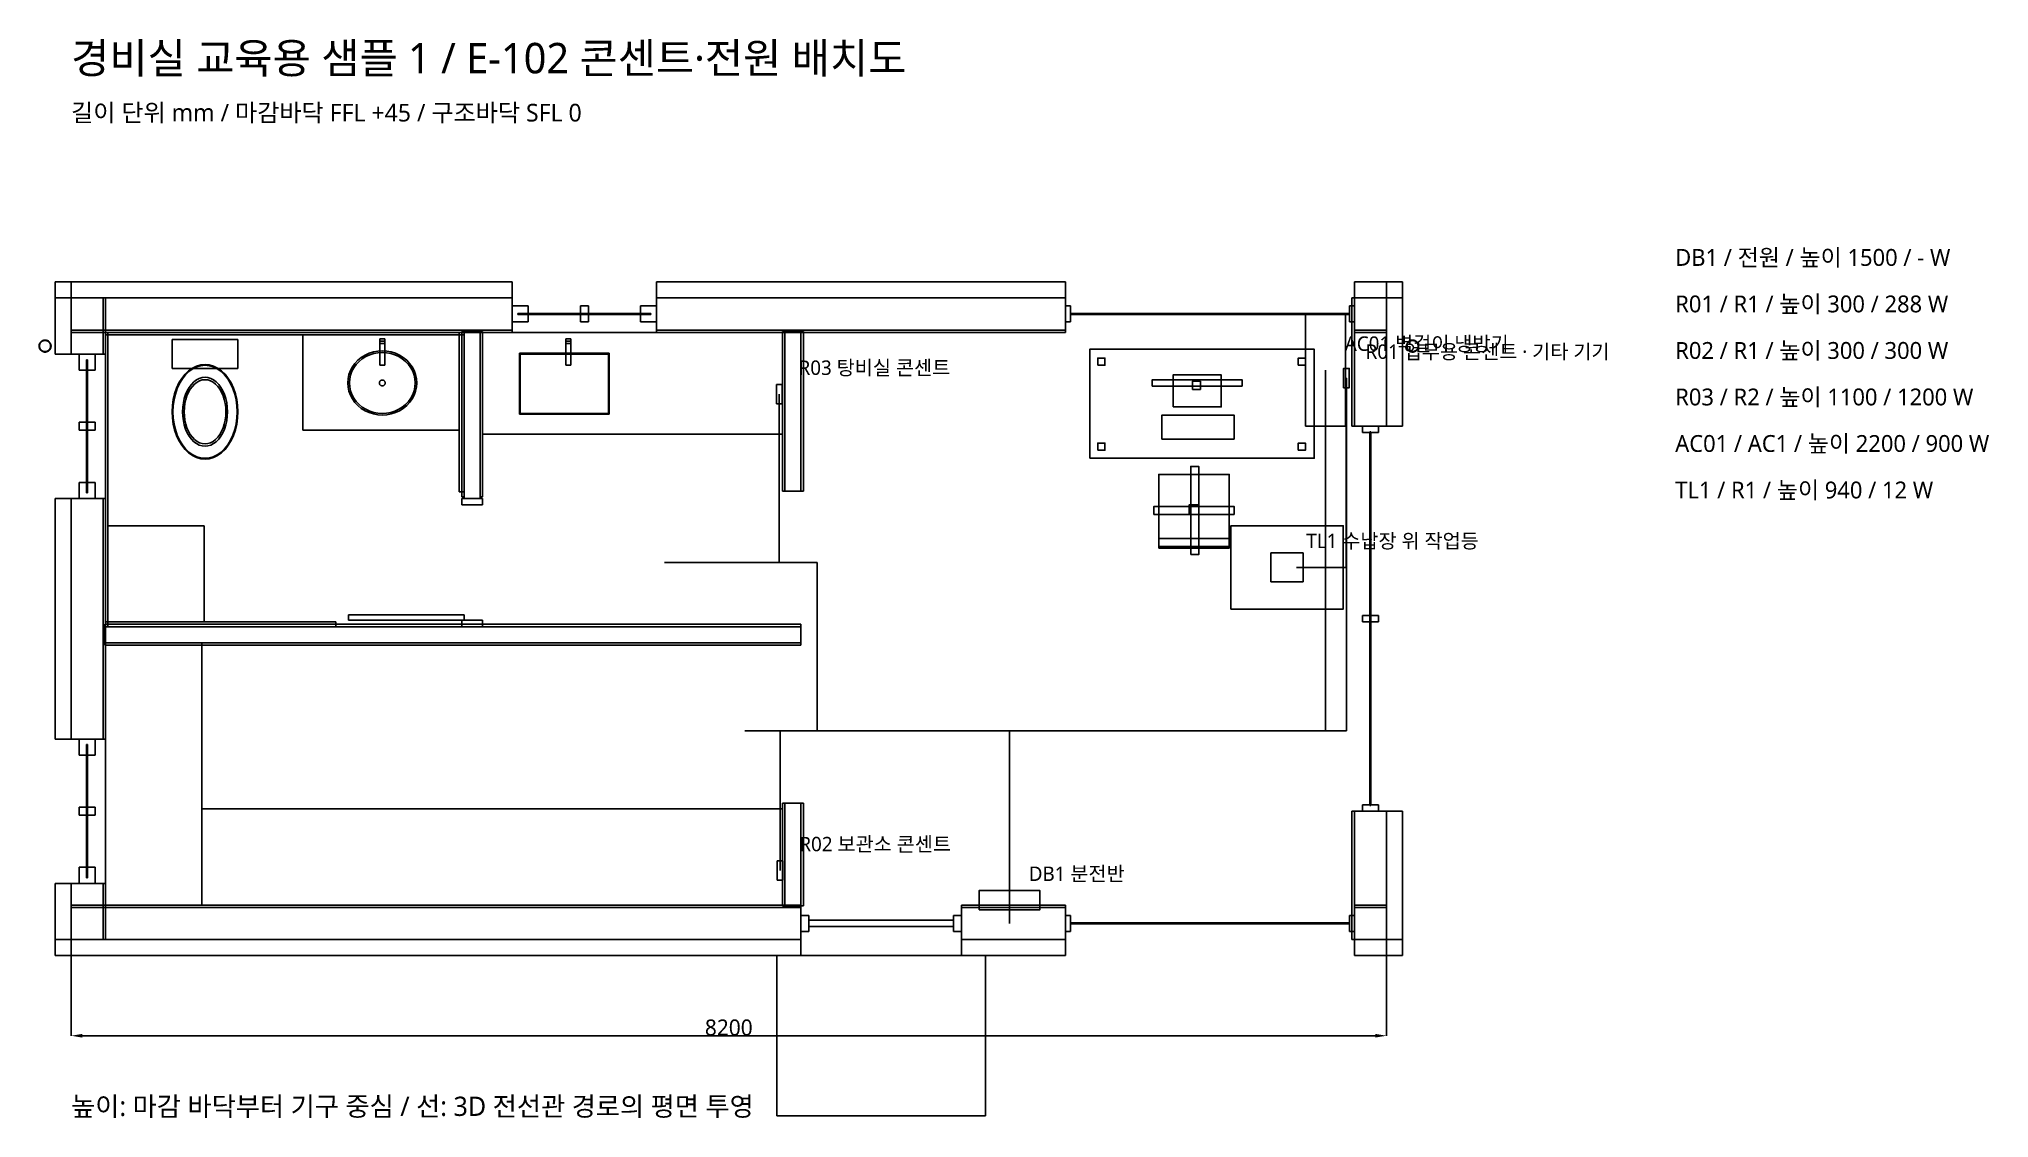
# Model space of a CAD drawing. Header units: millimetres. Extents: x -200 to 11956, y -1113 to 5614.
import ezdxf

# ---------------------------------------------------------------- set-up
doc = ezdxf.new("R2010")
doc.units = ezdxf.units.MM
for name, color, linetype in [('BUILDING', 8, 'Continuous'), ('CIRCUIT', 3, 'Continuous'), ('DIM', 7, 'Continuous'), ('POWER', 4, 'Continuous'), ('TEXT', 7, 'Continuous')]:
    doc.layers.add(name, color=color, linetype=linetype)
doc.styles.add('KOREAN', font='malgun.ttf')
doc.dimstyles.get("Standard").update_dxf_attribs({"dimtxt": 2.5, "dimasz": 2.5, "dimexe": 1.25, "dimexo": 0.625, "dimtad": 1, "dimcen": 2.5, "dimazin": 3, "dimtfac": 1, "dimtmove": 0, "dimatfit": 3})

msp = doc.modelspace()

# ---------------------------------------------------------------- texts
at = {"layer": 'TEXT', "style": 'KOREAN'}
for s, height, p in [('경비실 교육용 샘플 1 / E-102 콘센트·전원 배치도', 190, (0, 5400)), ('길이 단위 mm / 마감바닥 FFL +45 / 구조바닥 SFL 0', 110, (0, 5100)), ('DB1 / 전원 / 높이 1500 / - W', 105, (10000, 4200)), ('R01 / R1 / 높이 300 / 288 W', 105, (10000, 3910)), ('AC01 벽걸이 냉방기', 90, (7940, 3670)), ('R01 업무용 콘센트 · 기타 기기', 90, (8070, 3620)), ('R02 / R1 / 높이 300 / 300 W', 105, (10000, 3620)), ('R03 탕비실 콘센트', 90, (4535, 3520)), ('R03 / R2 / 높이 1100 / 1200 W', 105, (10000, 3330)), ('AC01 / AC1 / 높이 2200 / 900 W', 105, (10000, 3040)), ('TL1 / R1 / 높이 940 / 12 W', 105, (10000, 2750)), ('TL1 수납장 위 작업등', 90, (7700, 2440)), ('R02 보관소 콘센트', 90, (4540, 550)), ('DB1 분전반', 90, (5970, 365)), ('높이: 마감 바닥부터 기구 중심 / 선: 3D 전선관 경로의 평면 투영', 120, (0, -1100))]:
    msp.add_text(s, height=height, dxfattribs=at).set_placement(p)

# ---------------------------------------------------------------- dimensions: what is measured, and where the dimension line sits
at = {"layer": 'DIM'}
msp.add_linear_dim(base=(0, -600), p1=(0, 0), p2=(8200, 0), dimstyle='Standard', override={"dimtxt": 100, "dimasz": 70, "dimtad": 1, "dimtxsty": 'KOREAN'}, dxfattribs=at).render()

# ---------------------------------------------------------------- linework, layer by layer
at = {"layer": 'BUILDING'}
for p, q in [((-100, 4100), (-51.515, 4100)), ((-100, 4048.485), (-100, 4100)), ((-100, 4000), (-100, 4048.485)), ((-51.515, 4100), (0, 4100)), ((0, 4100), (1333.333, 4100)), ((0, 4048.485), (0, 4100)), ((0, 4100), (0, 4051.515)), ((0, 4051.515), (0, 4000)), ((0, 4000), (0, 4048.485)), ((1333.333, 4100), (2750, 4100)), ((2750, 4100), (2750, 4051.515)), ((2750, 4051.515), (2750, 4000)), ((3650, 4100), (4886.364, 4100)), ((3650, 4048.485), (3650, 4100)), ((3650, 4000), (3650, 4048.485)), ((4886.364, 4100), (6200, 4100)), ((6200, 4100), (6200, 4051.515)), ((6200, 4051.515), (6200, 4000)), ((8000, 4100), (8096.97, 4100)), ((8000, 4048.485), (8000, 4100)), ((8000, 4000), (8000, 4048.485)), ((8096.97, 4100), (8200, 4100)), ((8200, 4100), (8200, 4051.515)), ((8200, 4100), (8248.485, 4100)), ((8200, 4048.485), (8200, 4100)), ((8200, 4051.515), (8200, 4000)), ((8200, 4000), (8200, 4048.485)), ((8248.485, 4100), (8300, 4100)), ((8300, 4100), (8300, 4051.515)), ((8300, 4051.515), (8300, 4000)), ((-100, 4000), (-51.515, 4000)), ((-100, 3819.697), (-100, 4000)), ((-48.485, 4000), (-100, 4000)), ((-51.515, 4000), (0, 4000)), ((0, 4000), (-48.485, 4000)), ((0, 4000), (1352.459, 4000)), ((0, 3898.361), (0, 4000)), ((0, 4000), (98.361, 4000)), ((0, 3822.131), (0, 4000)), ((1416.667, 4000), (0, 4000)), ((0, 4000), (0, 3830.303)), ((0, 3800), (0, 3898.361)), ((98.361, 4000), (200, 4000)), ((200, 4000), (200, 3827.869)), ((200, 4000), (207.263, 4000)), ((200, 3819.468), (200, 4000)), ((207.263, 4000), (215, 4000)), ((215, 4000), (215, 3830.533)), ((1352.459, 4000), (2750, 4000)), ((2750, 4000), (1416.667, 4000)), ((2750, 4000), (2750, 3901.639)), ((2750, 3950), (2831.818, 3950)), ((2750, 3950), (2750, 3875)), ((2750, 3901.639), (2750, 3800)), ((2785, 3903), (2979.646, 3903)), ((2785, 3898.407), (2785, 3903)), ((2785, 3897), (2785, 3898.407)), ((3420.354, 3897), (2785, 3897)), ((2831.818, 3950), (2850, 3950)), ((2850, 3950), (2850, 3930)), ((2850, 3850), (2850, 3930)), ((2979.646, 3903), (3615, 3903)), ((3175, 3950), (3185, 3950)), ((3175, 3950), (3175, 3870)), ((3225, 3950), (3185, 3950)), ((3225, 3950), (3225, 3930)), ((3225, 3850), (3225, 3930)), ((3615, 3897), (3420.354, 3897)), ((3550, 3950), (3622.727, 3950)), ((3550, 3950), (3550, 3870)), ((3615, 3903), (3615, 3901.593)), ((3615, 3901.593), (3615, 3897)), ((3622.727, 3950), (3650, 3950)), ((3650, 4000), (4904.098, 4000)), ((3650, 3898.361), (3650, 4000)), ((4963.636, 4000), (3650, 4000)), ((3650, 3950), (3650, 3925)), ((3650, 3850), (3650, 3925)), ((3650, 3800), (3650, 3898.361)), ((4904.098, 4000), (6200, 4000)), ((6200, 4000), (4963.636, 4000)), ((6200, 4000), (6200, 3901.639)), ((6200, 3950), (6225.714, 3950)), ((6200, 3950), (6200, 3890)), ((6200, 3901.639), (6200, 3800)), ((6200, 3850), (6200, 3890)), ((6225.714, 3950), (6230, 3950)), ((6230, 3950), (6230, 3935.294)), ((6230, 3850), (6230, 3935.294)), ((6235, 3903), (6918.532, 3903)), ((6235, 3899.371), (6235, 3903)), ((6235, 3897), (6235, 3899.371)), ((7281.469, 3897), (6235, 3897)), ((6918.532, 3903), (7965, 3903)), ((7965, 3897), (7281.469, 3897)), ((7965, 3903), (7965, 3900.629)), ((7965, 3900.629), (7965, 3897)), ((7987.755, 3950), (7970, 3950)), ((7970, 3950), (7970, 3864.706)), ((7985, 4000), (7992.263, 4000)), ((7985, 3587.354), (7985, 4000)), ((8000, 3950), (7987.755, 3950)), ((7992.263, 4000), (8000, 4000)), ((8000, 4000), (8098.361, 4000)), ((8000, 3898.361), (8000, 4000)), ((8000, 4000), (8098.361, 4000)), ((8000, 3593.443), (8000, 4000)), ((8103.03, 4000), (8000, 4000)), ((8000, 4000), (8000, 3612.646)), ((8000, 3950), (8000, 3910)), ((8000, 3850), (8000, 3910)), ((8000, 3800), (8000, 3898.361)), ((8098.361, 4000), (8200, 4000)), ((8098.361, 4000), (8200, 4000)), ((8200, 4000), (8103.03, 4000)), ((8200, 4000), (8200, 3901.639)), ((8200, 4000), (8200, 3606.557)), ((8200, 4000), (8248.485, 4000)), ((8200, 3587.879), (8200, 4000)), ((8251.515, 4000), (8200, 4000)), ((8200, 3901.639), (8200, 3800)), ((8248.485, 4000), (8300, 4000)), ((8300, 4000), (8251.515, 4000)), ((8300, 4000), (8300, 3612.121)), ((-100, 3650), (-100, 3819.697)), ((0, 3830.303), (0, 3650)), ((0, 3650), (0, 3822.131)), ((1397.541, 3800), (0, 3800)), ((0, 3800), (1331.531, 3800)), ((0, 3792.263), (0, 3800)), ((0, 3785), (0, 3792.263)), ((1418.469, 3785), (0, 3785)), ((200, 3827.869), (200, 3650)), ((200, 3650), (200, 3819.468)), ((215, 3830.533), (215, 3650)), ((215, 3770), (224.094, 3770)), ((215, 3065.187), (215, 3770)), ((224.094, 3770), (230, 3770)), ((230, 3785), (1557.687, 3785)), ((230, 3779.094), (230, 3785)), ((230, 3770), (230, 3779.094)), ((230, 3770), (230, 2684.813)), ((1092.313, 3770), (230, 3770)), ((2420, 3770), (1092.313, 3770)), ((1331.531, 3800), (2750, 3800)), ((2750, 3800), (1397.541, 3800)), ((2750, 3785), (1418.469, 3785)), ((2420, 3770), (1445, 3770)), ((1445, 3770), (1445, 3175)), ((1557.687, 3785), (2420, 3785)), ((2420, 3785), (2420, 3775.906)), ((2420, 3775.906), (2420, 3770)), ((2420, 3770), (2438.188, 3770)), ((2420, 3384.125), (2420, 3770)), ((2420, 3175), (2420, 3770)), ((2435, 3260.384), (2435, 3790)), ((2435, 3790), (2442.287, 3790)), ((2438.188, 3770), (2450, 3770)), ((2442.287, 3790), (2450, 3790)), ((2450, 3790), (2499.342, 3790)), ((2450, 3263.158), (2450, 3790)), ((2450, 3790), (2450, 3289.616)), ((2450, 3770), (2450, 3175.875)), ((2499.342, 3790), (2550, 3790)), ((2550, 3790), (2550, 3276.842)), ((2550, 3790), (2557.287, 3790)), ((2550, 3260.384), (2550, 3790)), ((2557.287, 3790), (2565, 3790)), ((2565, 3790), (2565, 3289.616)), ((4435, 3785), (2565, 3785)), ((2565, 3785), (2565, 3150)), ((4435, 3785), (2565, 3785)), ((2565, 3785), (2565, 3150)), ((2750, 3850), (2750, 3875)), ((2750, 3850), (2831.818, 3850)), ((2750, 3800), (2750, 3792.737)), ((2750, 3792.737), (2750, 3785)), ((2850, 3850), (2831.818, 3850)), ((3175, 3850), (3175, 3870)), ((3185, 3850), (3175, 3850)), ((3225, 3850), (3185, 3850)), ((3550, 3850), (3550, 3870)), ((3550, 3850), (3622.727, 3850)), ((3650, 3850), (3622.727, 3850)), ((4945.902, 3800), (3650, 3800)), ((3650, 3800), (4884.692, 3800)), ((3650, 3792.263), (3650, 3800)), ((3650, 3785), (3650, 3792.263)), ((4965.308, 3785), (3650, 3785)), ((4435, 3278.381), (4435, 3790)), ((4435, 3790), (4442.287, 3790)), ((4435, 3150), (4435, 3785)), ((4435, 3150), (4435, 3785)), ((4442.287, 3790), (4450, 3790)), ((4450, 3285.954), (4450, 3790)), ((4450, 3790), (4499.342, 3790)), ((4450, 3790), (4450, 3306.619)), ((4499.342, 3790), (4550, 3790)), ((4550, 3790), (4550, 3299.046)), ((4550, 3790), (4557.287, 3790)), ((4550, 3278.381), (4550, 3790)), ((4557.287, 3790), (4565, 3790)), ((4565, 3790), (4565, 3306.619)), ((4884.692, 3800), (6200, 3800)), ((6200, 3800), (4945.902, 3800)), ((6200, 3785), (4965.308, 3785)), ((6200, 3850), (6225.714, 3850)), ((6200, 3800), (6200, 3792.737)), ((6200, 3792.737), (6200, 3785)), ((6230, 3850), (6225.714, 3850)), ((7970, 3850), (7970, 3864.706)), ((7970, 3850), (7987.755, 3850)), ((8000, 3850), (7987.755, 3850)), ((8101.639, 3800), (8000, 3800)), ((8000, 3800), (8096.839, 3800)), ((8000, 3792.263), (8000, 3800)), ((8000, 3785), (8000, 3792.263)), ((8103.161, 3785), (8000, 3785)), ((8096.839, 3800), (8200, 3800)), ((8200, 3800), (8101.639, 3800)), ((8200, 3785), (8103.161, 3785)), ((8200, 3800), (8200, 3792.737)), ((8200, 3792.737), (8200, 3785)), ((-200, 3700), (-199.844, 3702.373)), ((-199.835, 3697.479), (-200, 3700)), ((-199.844, 3702.373), (-199.679, 3704.895)), ((-199.679, 3695.105), (-199.835, 3697.479)), ((-199.679, 3704.895), (-199.215, 3707.227)), ((-199.186, 3692.627), (-199.679, 3695.105)), ((-199.215, 3707.227), (-198.722, 3709.706)), ((-198.722, 3690.294), (-199.186, 3692.627)), ((-198.722, 3709.706), (-197.958, 3711.958)), ((-197.91, 3687.901), (-198.722, 3690.294)), ((-197.958, 3711.958), (-197.145, 3714.351)), ((-197.145, 3685.649), (-197.91, 3687.901)), ((-197.145, 3714.351), (-196.094, 3716.484)), ((-196.028, 3683.383), (-197.145, 3685.649)), ((-196.848, 3702.32), (-197, 3700)), ((-197, 3700), (-196.857, 3697.817)), ((-196.857, 3697.817), (-196.705, 3695.497)), ((-196.705, 3704.503), (-196.848, 3702.32)), ((-196.251, 3706.783), (-196.705, 3704.503)), ((-196.705, 3695.497), (-196.278, 3693.351)), ((-196.278, 3693.351), (-195.824, 3691.071)), ((-195.824, 3708.929), (-196.251, 3706.783)), ((-196.094, 3716.484), (-194.976, 3718.75)), ((-194.976, 3681.25), (-196.028, 3683.383)), ((-195.077, 3711.131), (-195.824, 3708.929)), ((-195.824, 3691.071), (-195.121, 3688.999)), ((-195.121, 3688.999), (-194.374, 3686.797)), ((-194.374, 3713.202), (-195.077, 3711.131)), ((-194.976, 3718.75), (-193.655, 3720.728)), ((-193.572, 3679.149), (-194.976, 3681.25)), ((-193.346, 3715.288), (-194.374, 3713.202)), ((-194.374, 3686.797), (-193.406, 3684.835)), ((-193.655, 3720.728), (-192.251, 3722.829)), ((-192.251, 3677.171), (-193.572, 3679.149)), ((-193.406, 3684.835), (-192.378, 3682.75)), ((-192.378, 3717.25), (-193.346, 3715.288)), ((-191.086, 3719.183), (-192.378, 3717.25)), ((-192.378, 3682.75), (-191.162, 3680.931)), ((-192.251, 3722.829), (-190.683, 3724.617)), ((-190.585, 3675.272), (-192.251, 3677.171)), ((-191.162, 3680.931), (-189.871, 3678.998)), ((-189.871, 3721.002), (-191.086, 3719.183)), ((-190.683, 3724.617), (-189.017, 3726.516)), ((-189.017, 3673.484), (-190.585, 3675.272)), ((-188.338, 3722.75), (-189.871, 3721.002)), ((-189.871, 3678.998), (-188.428, 3677.353)), ((-189.017, 3726.516), (-187.228, 3728.085)), ((-187.117, 3671.817), (-189.017, 3673.484)), ((-188.428, 3677.353), (-186.895, 3675.605)), ((-186.895, 3724.395), (-188.338, 3722.75)), ((-187.228, 3728.085), (-185.329, 3729.751)), ((-185.329, 3670.249), (-187.117, 3671.817)), ((-185.147, 3725.928), (-186.895, 3724.395)), ((-186.895, 3675.605), (-185.25, 3674.162)), ((-185.329, 3729.751), (-183.351, 3731.072)), ((-183.227, 3668.845), (-185.329, 3670.249)), ((-185.25, 3674.162), (-183.502, 3672.629)), ((-183.502, 3727.371), (-185.147, 3725.928)), ((-181.569, 3728.662), (-183.502, 3727.371)), ((-183.502, 3672.629), (-181.683, 3671.414)), ((-183.351, 3731.072), (-181.25, 3732.476)), ((-181.25, 3667.524), (-183.227, 3668.845)), ((-181.683, 3671.414), (-179.75, 3670.122)), ((-179.75, 3729.878), (-181.569, 3728.662)), ((-181.25, 3732.476), (-179.117, 3733.528)), ((-178.984, 3666.406), (-181.25, 3667.524)), ((-177.665, 3730.906), (-179.75, 3729.878)), ((-179.75, 3670.122), (-177.788, 3669.154)), ((-179.117, 3733.528), (-176.851, 3734.645)), ((-176.851, 3665.354), (-178.984, 3666.406)), ((-177.788, 3669.154), (-175.703, 3668.126)), ((-175.703, 3731.874), (-177.665, 3730.906)), ((-176.851, 3734.645), (-174.599, 3735.41)), ((-174.458, 3664.542), (-176.851, 3665.354)), ((-173.501, 3732.621), (-175.703, 3731.874)), ((-175.703, 3668.126), (-173.631, 3667.423)), ((-174.599, 3735.41), (-172.206, 3736.222)), ((-172.206, 3663.778), (-174.458, 3664.542)), ((-173.631, 3667.423), (-171.429, 3666.676)), ((-171.429, 3733.325), (-173.501, 3732.621)), ((-172.206, 3736.222), (-169.873, 3736.686)), ((-169.727, 3663.285), (-172.206, 3663.778)), ((-169.149, 3733.778), (-171.429, 3733.325)), ((-171.429, 3666.676), (-169.283, 3666.249)), ((-169.873, 3736.686), (-167.395, 3737.179)), ((-167.395, 3662.821), (-169.727, 3663.285)), ((-169.283, 3666.249), (-167.003, 3665.795)), ((-167.003, 3734.205), (-169.149, 3733.778)), ((-167.395, 3737.179), (-165.022, 3737.335)), ((-164.873, 3662.655), (-167.395, 3662.821)), ((-164.683, 3734.357), (-167.003, 3734.205)), ((-167.003, 3665.795), (-164.82, 3665.652)), ((-165.022, 3737.335), (-162.5, 3737.5)), ((-162.5, 3662.5), (-164.873, 3662.655)), ((-164.82, 3665.652), (-162.5, 3665.5)), ((-162.5, 3734.5), (-164.683, 3734.357)), ((-162.5, 3737.5), (-160.127, 3737.344)), ((-160.18, 3734.348), (-162.5, 3734.5)), ((-162.5, 3665.5), (-160.317, 3665.643)), ((-159.978, 3662.665), (-162.5, 3662.5)), ((-160.317, 3665.643), (-157.997, 3665.795)), ((-157.997, 3734.205), (-160.18, 3734.348)), ((-160.127, 3737.344), (-157.605, 3737.179)), ((-157.605, 3662.821), (-159.978, 3662.665)), ((-155.717, 3733.751), (-157.997, 3734.205)), ((-157.997, 3665.795), (-155.851, 3666.222)), ((-157.605, 3737.179), (-155.273, 3736.715)), ((-155.127, 3663.314), (-157.605, 3662.821)), ((-155.851, 3666.222), (-153.571, 3666.676)), ((-153.571, 3733.325), (-155.717, 3733.751)), ((-155.273, 3736.715), (-152.794, 3736.222)), ((-152.794, 3663.778), (-155.127, 3663.314)), ((-151.369, 3732.577), (-153.571, 3733.325)), ((-153.571, 3666.676), (-151.499, 3667.379)), ((-152.794, 3736.222), (-150.542, 3735.458)), ((-150.401, 3664.59), (-152.794, 3663.778)), ((-151.499, 3667.379), (-149.297, 3668.126)), ((-149.297, 3731.874), (-151.369, 3732.577)), ((-150.542, 3735.458), (-148.149, 3734.645)), ((-148.149, 3665.354), (-150.401, 3664.59)), ((-147.212, 3730.846), (-149.297, 3731.874)), ((-149.297, 3668.126), (-147.335, 3669.094)), ((-148.149, 3734.645), (-146.016, 3733.594)), ((-145.883, 3666.472), (-148.149, 3665.354)), ((-147.335, 3669.094), (-145.25, 3670.122)), ((-145.25, 3729.878), (-147.212, 3730.846)), ((-146.016, 3733.594), (-143.75, 3732.476)), ((-143.75, 3667.524), (-145.883, 3666.472)), ((-143.317, 3728.586), (-145.25, 3729.878)), ((-145.25, 3670.122), (-143.431, 3671.338)), ((-143.75, 3732.476), (-141.773, 3731.155)), ((-141.649, 3668.928), (-143.75, 3667.524)), ((-143.431, 3671.338), (-141.498, 3672.629)), ((-141.498, 3727.371), (-143.317, 3728.586)), ((-141.773, 3731.155), (-139.671, 3729.751)), ((-139.671, 3670.249), (-141.649, 3668.928)), ((-139.75, 3725.838), (-141.498, 3727.371)), ((-141.498, 3672.629), (-139.853, 3674.072)), ((-139.853, 3674.072), (-138.105, 3675.605)), ((-138.105, 3724.395), (-139.75, 3725.838)), ((-139.671, 3729.751), (-137.883, 3728.183)), ((-137.772, 3671.915), (-139.671, 3670.249)), ((-136.572, 3722.647), (-138.105, 3724.395)), ((-138.105, 3675.605), (-136.662, 3677.25)), ((-137.883, 3728.183), (-135.983, 3726.516)), ((-135.983, 3673.484), (-137.772, 3671.915)), ((-136.662, 3677.25), (-135.129, 3678.998)), ((-135.129, 3721.002), (-136.572, 3722.647)), ((-135.983, 3726.516), (-134.415, 3724.728)), ((-134.317, 3675.383), (-135.983, 3673.484)), ((-133.838, 3719.069), (-135.129, 3721.002)), ((-135.129, 3678.998), (-133.914, 3680.817)), ((-134.415, 3724.728), (-132.749, 3722.829)), ((-132.749, 3677.171), (-134.317, 3675.383)), ((-133.914, 3680.817), (-132.622, 3682.75)), ((-132.622, 3717.25), (-133.838, 3719.069)), ((-132.749, 3722.829), (-131.428, 3720.851)), ((-131.345, 3679.273), (-132.749, 3677.171)), ((-131.594, 3715.165), (-132.622, 3717.25)), ((-132.622, 3682.75), (-131.654, 3684.712)), ((-131.654, 3684.712), (-130.626, 3686.797)), ((-130.626, 3713.202), (-131.594, 3715.165)), ((-131.428, 3720.851), (-130.024, 3718.75)), ((-130.024, 3681.25), (-131.345, 3679.273)), ((-129.879, 3711.001), (-130.626, 3713.202)), ((-130.626, 3686.797), (-129.923, 3688.869)), ((-130.024, 3718.75), (-128.972, 3716.617)), ((-128.906, 3683.516), (-130.024, 3681.25)), ((-129.923, 3688.869), (-129.176, 3691.071)), ((-129.176, 3708.929), (-129.879, 3711.001)), ((-128.722, 3706.649), (-129.176, 3708.929)), ((-129.176, 3691.071), (-128.749, 3693.217)), ((-128.972, 3716.617), (-127.855, 3714.351)), ((-127.855, 3685.649), (-128.906, 3683.516)), ((-128.749, 3693.217), (-128.295, 3695.497)), ((-128.295, 3704.503), (-128.722, 3706.649)), ((-128.143, 3702.183), (-128.295, 3704.503)), ((-128.295, 3695.497), (-128.152, 3697.68)), ((-128.152, 3697.68), (-128, 3700)), ((-128, 3700), (-128.143, 3702.183)), ((-127.855, 3714.351), (-127.09, 3712.099)), ((-127.042, 3688.042), (-127.855, 3685.649)), ((-127.09, 3712.099), (-126.278, 3709.706)), ((-126.278, 3690.294), (-127.042, 3688.042)), ((-126.278, 3709.706), (-125.814, 3707.373)), ((-125.785, 3692.773), (-126.278, 3690.294)), ((-125.814, 3707.373), (-125.321, 3704.895)), ((-125.321, 3695.105), (-125.785, 3692.773)), ((-125.321, 3704.895), (-125.165, 3702.522)), ((-125.156, 3697.627), (-125.321, 3695.105)), ((-125.165, 3702.522), (-125, 3700)), ((-125, 3700), (-125.156, 3697.627)), ((-48.485, 3650), (-100, 3650)), ((0, 3650), (-48.485, 3650)), ((101.639, 3650), (0, 3650)), ((50, 3650), (50, 3622.727)), ((50, 3650), (125, 3650)), ((200, 3650), (101.639, 3650)), ((150, 3650), (125, 3650)), ((150, 3622.727), (150, 3650)), ((207.737, 3650), (200, 3650)), ((215, 3650), (207.737, 3650)), ((1040, 3740), (630, 3740)), ((630, 3740), (630, 3560)), ((1040, 3560), (1040, 3740)), ((1857.723, 3654.776), (1832.5, 3643.205)), ((1884.354, 3663.185), (1857.723, 3654.776)), ((1861.55, 3645.537), (1886.942, 3653.526)), ((1861.55, 3645.537), (1886.942, 3653.526)), ((1886.942, 3653.526), (1861.55, 3645.537)), ((1911.937, 3668.289), (1884.354, 3663.185)), ((1886.942, 3653.526), (1913.242, 3658.375)), ((1886.942, 3653.526), (1913.242, 3658.375)), ((1913.242, 3658.375), (1886.942, 3653.526)), ((1940, 3670), (1911.937, 3668.289)), ((1913.242, 3658.375), (1940, 3660)), ((1913.242, 3658.375), (1940, 3660)), ((1940, 3660), (1913.242, 3658.375)), ((1955, 3745), (1925, 3745)), ((1925, 3745), (1925, 3715)), ((1955, 3730), (1925, 3730)), ((1925, 3730), (1925, 3580)), ((1925, 3715), (1955, 3715)), ((1968.063, 3668.289), (1940, 3670)), ((1940, 3660), (1966.758, 3658.375)), ((1940, 3660), (1966.758, 3658.375)), ((1966.758, 3658.375), (1940, 3660)), ((1955, 3715), (1955, 3745)), ((1955, 3580), (1955, 3730)), ((1966.758, 3658.375), (1993.058, 3653.526)), ((1966.758, 3658.375), (1993.058, 3653.526)), ((1993.058, 3653.526), (1966.758, 3658.375)), ((1995.646, 3663.185), (1968.063, 3668.289)), ((1993.058, 3653.526), (2018.45, 3645.537)), ((1993.058, 3653.526), (2018.45, 3645.537)), ((2018.45, 3645.537), (1993.058, 3653.526)), ((2022.277, 3654.776), (1995.646, 3663.185)), ((2047.5, 3643.205), (2022.277, 3654.776)), ((3355, 3655), (2795, 3655)), ((2795, 3655), (2795, 3275)), ((2800, 3650), (3350, 3650)), ((2800, 3280), (2800, 3650)), ((2800, 3650), (3350, 3650)), ((2800, 3280), (2800, 3650)), ((2800, 3650), (3350, 3650)), ((2800, 3280), (2800, 3650)), ((3350, 3650), (2800, 3650)), ((2800, 3650), (2800, 3280)), ((3115, 3745), (3085, 3745)), ((3085, 3745), (3085, 3715)), ((3115, 3730), (3085, 3730)), ((3085, 3730), (3085, 3580)), ((3085, 3715), (3115, 3715)), ((3115, 3715), (3115, 3745)), ((3115, 3580), (3115, 3730)), ((3350, 3650), (3350, 3280)), ((3350, 3650), (3350, 3280)), ((3350, 3650), (3350, 3280)), ((3350, 3280), (3350, 3650)), ((3355, 3275), (3355, 3655)), ((8325, 3700), (8325.156, 3702.373)), ((8325.165, 3697.479), (8325, 3700)), ((8325.156, 3702.373), (8325.321, 3704.895)), ((8325.321, 3695.105), (8325.165, 3697.479)), ((8325.321, 3704.895), (8325.785, 3707.227)), ((8325.814, 3692.627), (8325.321, 3695.105)), ((8325.785, 3707.227), (8326.278, 3709.706)), ((8326.278, 3690.294), (8325.814, 3692.627)), ((8326.278, 3709.706), (8327.042, 3711.958)), ((8327.09, 3687.901), (8326.278, 3690.294)), ((8327.042, 3711.958), (8327.854, 3714.351)), ((8327.854, 3685.649), (8327.09, 3687.901)), ((8327.854, 3714.351), (8328.906, 3716.484)), ((8328.972, 3683.383), (8327.854, 3685.649)), ((8328.152, 3702.32), (8328, 3700)), ((8328, 3700), (8328.143, 3697.817)), ((8328.143, 3697.817), (8328.295, 3695.497)), ((8328.295, 3704.503), (8328.152, 3702.32)), ((8328.749, 3706.783), (8328.295, 3704.503)), ((8328.295, 3695.497), (8328.722, 3693.351)), ((8328.722, 3693.351), (8329.176, 3691.071)), ((8329.176, 3708.929), (8328.749, 3706.783)), ((8328.906, 3716.484), (8330.024, 3718.75)), ((8330.024, 3681.25), (8328.972, 3683.383)), ((8329.923, 3711.131), (8329.176, 3708.929)), ((8329.176, 3691.071), (8329.879, 3688.999)), ((8329.879, 3688.999), (8330.626, 3686.797)), ((8330.626, 3713.202), (8329.923, 3711.131)), ((8330.024, 3718.75), (8331.345, 3720.728)), ((8331.428, 3679.149), (8330.024, 3681.25)), ((8331.655, 3715.288), (8330.626, 3713.202)), ((8330.626, 3686.797), (8331.594, 3684.835)), ((8331.345, 3720.728), (8332.749, 3722.829)), ((8332.749, 3677.171), (8331.428, 3679.149)), ((8331.594, 3684.835), (8332.623, 3682.75)), ((8332.623, 3717.25), (8331.655, 3715.288)), ((8333.914, 3719.183), (8332.623, 3717.25)), ((8332.623, 3682.75), (8333.838, 3680.931)), ((8332.749, 3722.829), (8334.317, 3724.617)), ((8334.415, 3675.272), (8332.749, 3677.171)), ((8333.838, 3680.931), (8335.13, 3678.998)), ((8335.13, 3721.002), (8333.914, 3719.183)), ((8334.317, 3724.617), (8335.983, 3726.516)), ((8335.983, 3673.484), (8334.415, 3675.272)), ((8336.663, 3722.75), (8335.13, 3721.002)), ((8335.13, 3678.998), (8336.572, 3677.353)), ((8335.983, 3726.516), (8337.771, 3728.085)), ((8337.883, 3671.817), (8335.983, 3673.484)), ((8336.572, 3677.353), (8338.105, 3675.605)), ((8338.105, 3724.395), (8336.663, 3722.75)), ((8337.771, 3728.085), (8339.671, 3729.751)), ((8339.671, 3670.249), (8337.883, 3671.817)), ((8339.853, 3725.928), (8338.105, 3724.395)), ((8338.105, 3675.605), (8339.75, 3674.162)), ((8339.671, 3729.751), (8341.649, 3731.072)), ((8341.772, 3668.845), (8339.671, 3670.249)), ((8339.75, 3674.162), (8341.497, 3672.629)), ((8341.497, 3727.371), (8339.853, 3725.928)), ((8343.431, 3728.662), (8341.497, 3727.371)), ((8341.497, 3672.629), (8343.317, 3671.414)), ((8341.649, 3731.072), (8343.75, 3732.476)), ((8343.75, 3667.524), (8341.772, 3668.845)), ((8343.317, 3671.414), (8345.25, 3670.122)), ((8345.25, 3729.878), (8343.431, 3728.662)), ((8343.75, 3732.476), (8345.883, 3733.528)), ((8346.016, 3666.406), (8343.75, 3667.524)), ((8347.335, 3730.906), (8345.25, 3729.878)), ((8345.25, 3670.122), (8347.213, 3669.154)), ((8345.883, 3733.528), (8348.149, 3734.645)), ((8348.149, 3665.354), (8346.016, 3666.406)), ((8347.213, 3669.154), (8349.298, 3668.126)), ((8349.298, 3731.874), (8347.335, 3730.906)), ((8348.149, 3734.645), (8350.402, 3735.41)), ((8350.542, 3664.542), (8348.149, 3665.354)), ((8351.499, 3732.621), (8349.298, 3731.874)), ((8349.298, 3668.126), (8351.369, 3667.423)), ((8350.402, 3735.41), (8352.795, 3736.222)), ((8352.795, 3663.778), (8350.542, 3664.542)), ((8351.369, 3667.423), (8353.571, 3666.676)), ((8353.571, 3733.325), (8351.499, 3732.621)), ((8352.795, 3736.222), (8355.127, 3736.686)), ((8355.273, 3663.285), (8352.795, 3663.778)), ((8355.851, 3733.778), (8353.571, 3733.325)), ((8353.571, 3666.676), (8355.717, 3666.249)), ((8355.127, 3736.686), (8357.605, 3737.179)), ((8357.605, 3662.821), (8355.273, 3663.285)), ((8355.717, 3666.249), (8357.997, 3665.795)), ((8357.997, 3734.205), (8355.851, 3733.778)), ((8357.605, 3737.179), (8359.978, 3737.335)), ((8360.127, 3662.655), (8357.605, 3662.821)), ((8360.317, 3734.357), (8357.997, 3734.205)), ((8357.997, 3665.795), (8360.18, 3665.652)), ((8359.978, 3737.335), (8362.5, 3737.5)), ((8362.5, 3662.5), (8360.127, 3662.655)), ((8360.18, 3665.652), (8362.5, 3665.5)), ((8362.5, 3734.5), (8360.317, 3734.357)), ((8362.5, 3737.5), (8364.873, 3737.344)), ((8364.82, 3734.348), (8362.5, 3734.5)), ((8362.5, 3665.5), (8364.684, 3665.643)), ((8365.021, 3662.665), (8362.5, 3662.5)), ((8364.684, 3665.643), (8367.003, 3665.795)), ((8367.003, 3734.205), (8364.82, 3734.348)), ((8364.873, 3737.344), (8367.394, 3737.179)), ((8367.394, 3662.821), (8365.021, 3662.665)), ((8369.284, 3733.751), (8367.003, 3734.205)), ((8367.003, 3665.795), (8369.149, 3666.222)), ((8367.394, 3737.179), (8369.727, 3736.715)), ((8369.873, 3663.314), (8367.394, 3662.821)), ((8369.149, 3666.222), (8371.429, 3666.676)), ((8371.429, 3733.325), (8369.284, 3733.751)), ((8369.727, 3736.715), (8372.206, 3736.222)), ((8372.206, 3663.778), (8369.873, 3663.314)), ((8373.631, 3732.577), (8371.429, 3733.325)), ((8371.429, 3666.676), (8373.501, 3667.379)), ((8372.206, 3736.222), (8374.458, 3735.458)), ((8374.599, 3664.59), (8372.206, 3663.778)), ((8373.501, 3667.379), (8375.703, 3668.126)), ((8375.703, 3731.874), (8373.631, 3732.577)), ((8374.458, 3735.458), (8376.851, 3734.645)), ((8376.851, 3665.354), (8374.599, 3664.59)), ((8377.788, 3730.846), (8375.703, 3731.874)), ((8375.703, 3668.126), (8377.665, 3669.094)), ((8376.851, 3734.645), (8378.984, 3733.594)), ((8379.117, 3666.472), (8376.851, 3665.354)), ((8377.665, 3669.094), (8379.75, 3670.122)), ((8379.75, 3729.878), (8377.788, 3730.846)), ((8378.984, 3733.594), (8381.25, 3732.476)), ((8381.25, 3667.524), (8379.117, 3666.472)), ((8381.683, 3728.586), (8379.75, 3729.878)), ((8379.75, 3670.122), (8381.569, 3671.338)), ((8381.25, 3732.476), (8383.228, 3731.155)), ((8383.351, 3668.928), (8381.25, 3667.524)), ((8381.569, 3671.338), (8383.502, 3672.629)), ((8383.502, 3727.371), (8381.683, 3728.586)), ((8383.228, 3731.155), (8385.328, 3729.751)), ((8385.328, 3670.249), (8383.351, 3668.928)), ((8385.25, 3725.838), (8383.502, 3727.371)), ((8383.502, 3672.629), (8385.147, 3674.072)), ((8385.147, 3674.072), (8386.895, 3675.605)), ((8386.895, 3724.395), (8385.25, 3725.838)), ((8385.328, 3729.751), (8387.116, 3728.183)), ((8387.228, 3671.915), (8385.328, 3670.249)), ((8388.428, 3722.647), (8386.895, 3724.395)), ((8386.895, 3675.605), (8388.338, 3677.25)), ((8387.116, 3728.183), (8389.016, 3726.516)), ((8389.016, 3673.484), (8387.228, 3671.915)), ((8388.338, 3677.25), (8389.871, 3678.998)), ((8389.871, 3721.002), (8388.428, 3722.647)), ((8389.016, 3726.516), (8390.585, 3724.728)), ((8390.683, 3675.383), (8389.016, 3673.484)), ((8391.162, 3719.069), (8389.871, 3721.002)), ((8389.871, 3678.998), (8391.086, 3680.817)), ((8390.585, 3724.728), (8392.251, 3722.829)), ((8392.251, 3677.171), (8390.683, 3675.383)), ((8391.086, 3680.817), (8392.378, 3682.75)), ((8392.378, 3717.25), (8391.162, 3719.069)), ((8392.251, 3722.829), (8393.572, 3720.851)), ((8393.655, 3679.273), (8392.251, 3677.171)), ((8393.406, 3715.165), (8392.378, 3717.25)), ((8392.378, 3682.75), (8393.346, 3684.712)), ((8393.346, 3684.712), (8394.374, 3686.797)), ((8394.374, 3713.202), (8393.406, 3715.165)), ((8393.572, 3720.851), (8394.976, 3718.75)), ((8394.976, 3681.25), (8393.655, 3679.273)), ((8395.121, 3711.001), (8394.374, 3713.202)), ((8394.374, 3686.797), (8395.077, 3688.869)), ((8394.976, 3718.75), (8396.028, 3716.617)), ((8396.093, 3683.516), (8394.976, 3681.25)), ((8395.077, 3688.869), (8395.824, 3691.071)), ((8395.824, 3708.929), (8395.121, 3711.001)), ((8396.278, 3706.649), (8395.824, 3708.929)), ((8395.824, 3691.071), (8396.251, 3693.217)), ((8396.028, 3716.617), (8397.145, 3714.351)), ((8397.145, 3685.649), (8396.093, 3683.516)), ((8396.251, 3693.217), (8396.705, 3695.497)), ((8396.705, 3704.503), (8396.278, 3706.649)), ((8396.857, 3702.183), (8396.705, 3704.503)), ((8396.705, 3695.497), (8396.848, 3697.68)), ((8396.848, 3697.68), (8397, 3700)), ((8397, 3700), (8396.857, 3702.183)), ((8397.145, 3714.351), (8397.91, 3712.099)), ((8397.958, 3688.042), (8397.145, 3685.649)), ((8397.91, 3712.099), (8398.723, 3709.706)), ((8398.723, 3690.294), (8397.958, 3688.042)), ((8398.723, 3709.706), (8399.186, 3707.373)), ((8399.215, 3692.773), (8398.723, 3690.294)), ((8399.186, 3707.373), (8399.679, 3704.895)), ((8399.679, 3695.105), (8399.215, 3692.773)), ((8399.679, 3704.895), (8399.835, 3702.522)), ((8399.844, 3697.627), (8399.679, 3695.105)), ((8399.835, 3702.522), (8400, 3700)), ((8400, 3700), (8399.844, 3697.627)), ((50, 3550), (50, 3622.727)), ((50, 3550), (70, 3550)), ((150, 3550), (70, 3550)), ((97, 3615), (98.407, 3615)), ((97, 2979.646), (97, 3615)), ((98.407, 3615), (103, 3615)), ((103, 3615), (103, 3420.354)), ((150, 3550), (150, 3622.727)), ((630, 3560), (1040, 3560)), ((732.5, 3545.477), (710.204, 3524.039)), ((735, 3541.147), (713.248, 3520.072)), ((756.55, 3562.544), (732.5, 3545.477)), ((758.463, 3557.925), (735, 3541.147)), ((781.942, 3574.948), (756.55, 3562.544)), ((783.236, 3570.118), (758.463, 3557.925)), ((808.242, 3582.476), (781.942, 3574.948)), ((808.895, 3577.519), (783.236, 3570.118)), ((835, 3585), (808.242, 3582.476)), ((835, 3580), (808.895, 3577.519)), ((861.758, 3582.476), (835, 3585)), ((861.105, 3577.519), (835, 3580)), ((886.764, 3570.118), (861.105, 3577.519)), ((888.058, 3574.948), (861.758, 3582.476)), ((911.537, 3557.925), (886.764, 3570.118)), ((913.45, 3562.544), (888.058, 3574.948)), ((935, 3541.147), (911.537, 3557.925)), ((937.5, 3545.477), (913.45, 3562.544)), ((956.752, 3520.072), (935, 3541.147)), ((959.796, 3524.039), (937.5, 3545.477)), ((1741.366, 3546.537), (1732.326, 3521.764)), ((1753.805, 3570), (1741.366, 3546.537)), ((1741.985, 3519.176), (1750.605, 3542.71)), ((1741.985, 3519.176), (1750.605, 3542.71)), ((1750.605, 3542.71), (1741.985, 3519.176)), ((1750.605, 3542.71), (1762.465, 3565)), ((1750.605, 3542.71), (1762.465, 3565)), ((1762.465, 3565), (1750.605, 3542.71)), ((1769.429, 3591.752), (1753.805, 3570)), ((1762.465, 3565), (1777.363, 3585.665)), ((1762.465, 3565), (1777.363, 3585.665)), ((1777.363, 3585.665), (1762.465, 3565)), ((1787.972, 3611.421), (1769.429, 3591.752)), ((1777.363, 3585.665), (1795.043, 3604.35)), ((1777.363, 3585.665), (1795.043, 3604.35)), ((1795.043, 3604.35), (1777.363, 3585.665)), ((1809.116, 3628.671), (1787.972, 3611.421)), ((1795.043, 3604.35), (1815.204, 3620.737)), ((1795.043, 3604.35), (1815.204, 3620.737)), ((1815.204, 3620.737), (1795.043, 3604.35)), ((1832.5, 3643.205), (1809.116, 3628.671)), ((1815.204, 3620.737), (1837.5, 3634.545)), ((1815.204, 3620.737), (1837.5, 3634.545)), ((1837.5, 3634.545), (1815.204, 3620.737)), ((1837.5, 3634.545), (1861.55, 3645.537)), ((1837.5, 3634.545), (1861.55, 3645.537)), ((1861.55, 3645.537), (1837.5, 3634.545)), ((1925, 3580), (1955, 3580)), ((2018.45, 3645.537), (2042.5, 3634.545)), ((2018.45, 3645.537), (2042.5, 3634.545)), ((2042.5, 3634.545), (2018.45, 3645.537)), ((2042.5, 3634.545), (2064.796, 3620.737)), ((2042.5, 3634.545), (2064.796, 3620.737)), ((2064.796, 3620.737), (2042.5, 3634.545)), ((2070.884, 3628.671), (2047.5, 3643.205)), ((2064.796, 3620.737), (2084.957, 3604.35)), ((2064.796, 3620.737), (2084.957, 3604.35)), ((2084.957, 3604.35), (2064.796, 3620.737)), ((2092.028, 3611.421), (2070.884, 3628.671)), ((2084.957, 3604.35), (2102.637, 3585.665)), ((2084.957, 3604.35), (2102.637, 3585.665)), ((2102.637, 3585.665), (2084.957, 3604.35)), ((2110.571, 3591.752), (2092.028, 3611.421)), ((2102.637, 3585.665), (2117.535, 3565)), ((2102.637, 3585.665), (2117.535, 3565)), ((2117.535, 3565), (2102.637, 3585.665)), ((2126.195, 3570), (2110.571, 3591.752)), ((2117.535, 3565), (2129.395, 3542.71)), ((2117.535, 3565), (2129.395, 3542.71)), ((2129.395, 3542.71), (2117.535, 3565)), ((2138.634, 3546.537), (2126.195, 3570)), ((2129.395, 3542.71), (2138.015, 3519.176)), ((2129.395, 3542.71), (2138.015, 3519.176)), ((2138.015, 3519.176), (2129.395, 3542.71)), ((2147.674, 3521.764), (2138.634, 3546.537)), ((3085, 3580), (3115, 3580)), ((7985, 3200), (7985, 3587.354)), ((8000, 3612.646), (8000, 3200)), ((8000, 3200), (8000, 3593.443)), ((8200, 3606.557), (8200, 3200)), ((8200, 3200), (8200, 3587.879)), ((8300, 3612.121), (8300, 3200)), ((103, 3420.354), (103, 2785)), ((657.465, 3437.5), (645.605, 3402.892)), ((661.795, 3435), (650.224, 3400.978)), ((672.363, 3469.585), (657.465, 3437.5)), ((676.329, 3466.541), (661.795, 3435)), ((690.043, 3498.597), (672.363, 3469.585)), ((693.579, 3495.061), (676.329, 3466.541)), ((710.204, 3524.039), (690.043, 3498.597)), ((713.248, 3520.072), (693.579, 3495.061)), ((713.756, 3397.5), (723.931, 3420.884)), ((713.756, 3397.5), (723.931, 3420.884)), ((731.864, 3411.752), (722.417, 3390)), ((723.931, 3420.884), (736.005, 3442.028)), ((723.931, 3420.884), (736.005, 3442.028)), ((743.076, 3431.421), (731.864, 3411.752)), ((736.005, 3442.028), (749.773, 3460.571)), ((736.005, 3442.028), (749.773, 3460.571)), ((755.861, 3448.671), (743.076, 3431.421)), ((749.773, 3460.571), (765, 3476.195)), ((749.773, 3460.571), (765, 3476.195)), ((770, 3463.205), (755.861, 3448.671)), ((765, 3476.195), (781.424, 3488.634)), ((765, 3476.195), (781.424, 3488.634)), ((785.251, 3474.776), (770, 3463.205)), ((781.424, 3488.634), (798.765, 3497.674)), ((781.424, 3488.634), (798.765, 3497.674)), ((801.354, 3483.185), (785.251, 3474.776)), ((798.765, 3497.674), (816.726, 3503.161)), ((798.765, 3497.674), (816.726, 3503.161)), ((818.032, 3488.289), (801.354, 3483.185)), ((816.726, 3503.161), (835, 3505)), ((816.726, 3503.161), (835, 3505)), ((835, 3490), (818.032, 3488.289)), ((835, 3505), (853.274, 3503.161)), ((835, 3505), (853.274, 3503.161)), ((851.968, 3488.289), (835, 3490)), ((868.646, 3483.185), (851.968, 3488.289)), ((853.274, 3503.161), (871.235, 3497.674)), ((853.274, 3503.161), (871.235, 3497.674)), ((884.749, 3474.776), (868.646, 3483.185)), ((871.235, 3497.674), (888.576, 3488.634)), ((871.235, 3497.674), (888.576, 3488.634)), ((900, 3463.205), (884.749, 3474.776)), ((888.576, 3488.634), (905, 3476.195)), ((888.576, 3488.634), (905, 3476.195)), ((914.139, 3448.671), (900, 3463.205)), ((905, 3476.195), (920.227, 3460.571)), ((905, 3476.195), (920.227, 3460.571)), ((926.924, 3431.421), (914.139, 3448.671)), ((920.227, 3460.571), (933.995, 3442.028)), ((920.227, 3460.571), (933.995, 3442.028)), ((938.136, 3411.752), (926.924, 3431.421)), ((933.995, 3442.028), (946.069, 3420.884)), ((933.995, 3442.028), (946.069, 3420.884)), ((947.583, 3390), (938.136, 3411.752)), ((946.069, 3420.884), (956.244, 3397.5)), ((946.069, 3420.884), (956.244, 3397.5)), ((976.421, 3495.061), (956.752, 3520.072)), ((979.957, 3498.597), (959.796, 3524.039)), ((993.671, 3466.541), (976.421, 3495.061)), ((997.637, 3469.585), (979.957, 3498.597)), ((1008.205, 3435), (993.671, 3466.541)), ((1012.535, 3437.5), (997.637, 3469.585)), ((1019.776, 3400.978), (1008.205, 3435)), ((1024.395, 3402.892), (1012.535, 3437.5)), ((1726.839, 3496.105), (1725, 3470)), ((1725, 3470), (1726.839, 3443.895)), ((1732.326, 3521.764), (1726.839, 3496.105)), ((1726.839, 3443.895), (1732.326, 3418.236)), ((1732.326, 3418.236), (1741.366, 3393.463)), ((1735, 3470), (1736.754, 3494.8)), ((1735, 3470), (1736.754, 3494.8)), ((1736.754, 3494.8), (1735, 3470)), ((1736.754, 3445.2), (1735, 3470)), ((1736.754, 3445.2), (1735, 3470)), ((1735, 3470), (1736.754, 3445.2)), ((1736.754, 3494.8), (1741.985, 3519.176)), ((1736.754, 3494.8), (1741.985, 3519.176)), ((1741.985, 3519.176), (1736.754, 3494.8)), ((1741.985, 3420.824), (1736.754, 3445.2)), ((1741.985, 3420.824), (1736.754, 3445.2)), ((1736.754, 3445.2), (1741.985, 3420.824)), ((1750.605, 3397.29), (1741.985, 3420.824)), ((1750.605, 3397.29), (1741.985, 3420.824)), ((1741.985, 3420.824), (1750.605, 3397.29)), ((1922, 3470), (1922.154, 3472.349)), ((1922.154, 3467.651), (1922, 3470)), ((1922.154, 3472.349), (1922.613, 3474.659)), ((1922.613, 3465.341), (1922.154, 3467.651)), ((1922.613, 3474.659), (1923.37, 3476.888)), ((1923.37, 3463.112), (1922.613, 3465.341)), ((1923.37, 3476.888), (1924.412, 3479)), ((1924.412, 3461), (1923.37, 3463.112)), ((1924.412, 3479), (1925.72, 3480.958)), ((1925.72, 3459.042), (1924.412, 3461)), ((1925.72, 3480.958), (1927.272, 3482.728)), ((1927.272, 3457.272), (1925.72, 3459.042)), ((1927.272, 3482.728), (1929.042, 3484.28)), ((1929.042, 3455.72), (1927.272, 3457.272)), ((1929.042, 3484.28), (1931, 3485.588)), ((1931, 3454.412), (1929.042, 3455.72)), ((1931, 3485.588), (1933.112, 3486.63)), ((1933.112, 3453.37), (1931, 3454.412)), ((1933.112, 3486.63), (1935.341, 3487.387)), ((1935.341, 3452.613), (1933.112, 3453.37)), ((1935.341, 3487.387), (1937.651, 3487.846)), ((1937.651, 3452.154), (1935.341, 3452.613)), ((1937.651, 3487.846), (1940, 3488)), ((1940, 3452), (1937.651, 3452.154)), ((1940, 3488), (1942.349, 3487.846)), ((1942.349, 3452.154), (1940, 3452)), ((1942.349, 3487.846), (1944.659, 3487.387)), ((1944.659, 3452.613), (1942.349, 3452.154)), ((1944.659, 3487.387), (1946.888, 3486.63)), ((1946.888, 3453.37), (1944.659, 3452.613)), ((1946.888, 3486.63), (1949, 3485.588)), ((1949, 3454.412), (1946.888, 3453.37)), ((1949, 3485.588), (1950.958, 3484.28)), ((1950.958, 3455.72), (1949, 3454.412)), ((1950.958, 3484.28), (1952.728, 3482.728)), ((1952.728, 3457.272), (1950.958, 3455.72)), ((1952.728, 3482.728), (1954.28, 3480.958)), ((1954.28, 3459.042), (1952.728, 3457.272)), ((1954.28, 3480.958), (1955.588, 3479)), ((1955.588, 3461), (1954.28, 3459.042)), ((1955.588, 3479), (1956.63, 3476.888)), ((1956.63, 3463.112), (1955.588, 3461)), ((1956.63, 3476.888), (1957.387, 3474.659)), ((1957.387, 3465.341), (1956.63, 3463.112)), ((1957.387, 3474.659), (1957.846, 3472.349)), ((1957.846, 3467.651), (1957.387, 3465.341)), ((1957.846, 3472.349), (1958, 3470)), ((1958, 3470), (1957.846, 3467.651)), ((2138.015, 3420.824), (2129.395, 3397.29)), ((2138.015, 3420.824), (2129.395, 3397.29)), ((2129.395, 3397.29), (2138.015, 3420.824)), ((2138.015, 3519.176), (2143.246, 3494.8)), ((2138.015, 3519.176), (2143.246, 3494.8)), ((2143.246, 3494.8), (2138.015, 3519.176)), ((2143.246, 3445.2), (2138.015, 3420.824)), ((2143.246, 3445.2), (2138.015, 3420.824)), ((2138.015, 3420.824), (2143.246, 3445.2)), ((2138.634, 3393.463), (2147.674, 3418.236)), ((2143.246, 3494.8), (2145, 3470)), ((2143.246, 3494.8), (2145, 3470)), ((2145, 3470), (2143.246, 3494.8)), ((2145, 3470), (2143.246, 3445.2)), ((2145, 3470), (2143.246, 3445.2)), ((2143.246, 3445.2), (2145, 3470)), ((2153.161, 3496.105), (2147.674, 3521.764)), ((2147.674, 3418.236), (2153.161, 3443.895)), ((2155, 3470), (2153.161, 3496.105)), ((2153.161, 3443.895), (2155, 3470)), ((631.754, 3328.505), (630, 3290)), ((630, 3290), (631.754, 3251.495)), ((636.985, 3366.352), (631.754, 3328.505)), ((636.711, 3327.853), (635, 3290)), ((635, 3290), (636.711, 3252.147)), ((641.815, 3365.058), (636.711, 3327.853)), ((645.605, 3402.892), (636.985, 3366.352)), ((650.224, 3400.978), (641.815, 3365.058)), ((695, 3290), (696.198, 3318.063)), ((695, 3290), (696.198, 3318.063)), ((696.198, 3261.937), (695, 3290)), ((696.198, 3261.937), (695, 3290)), ((696.198, 3318.063), (699.77, 3345.646)), ((696.198, 3318.063), (699.77, 3345.646)), ((699.77, 3345.646), (705.657, 3372.277)), ((699.77, 3345.646), (705.657, 3372.277)), ((706.112, 3316.105), (705, 3290)), ((705, 3290), (706.112, 3263.895)), ((705.657, 3372.277), (713.756, 3397.5)), ((705.657, 3372.277), (713.756, 3397.5)), ((709.43, 3341.764), (706.112, 3316.105)), ((714.896, 3366.537), (709.43, 3341.764)), ((722.417, 3390), (714.896, 3366.537)), ((955.104, 3366.537), (947.583, 3390)), ((960.57, 3341.764), (955.104, 3366.537)), ((956.244, 3397.5), (964.343, 3372.277)), ((956.244, 3397.5), (964.343, 3372.277)), ((963.888, 3316.105), (960.57, 3341.764)), ((965, 3290), (963.888, 3316.105)), ((963.888, 3263.895), (965, 3290)), ((964.343, 3372.277), (970.23, 3345.646)), ((964.343, 3372.277), (970.23, 3345.646)), ((970.23, 3345.646), (973.802, 3318.063)), ((970.23, 3345.646), (973.802, 3318.063)), ((973.802, 3318.063), (975, 3290)), ((973.802, 3318.063), (975, 3290)), ((975, 3290), (973.802, 3261.937)), ((975, 3290), (973.802, 3261.937)), ((1028.185, 3365.058), (1019.776, 3400.978)), ((1033.015, 3366.352), (1024.395, 3402.892)), ((1033.289, 3327.853), (1028.185, 3365.058)), ((1038.246, 3328.505), (1033.015, 3366.352)), ((1035, 3290), (1033.289, 3327.853)), ((1033.289, 3252.147), (1035, 3290)), ((1040, 3290), (1038.246, 3328.505)), ((1038.246, 3251.495), (1040, 3290)), ((1741.366, 3393.463), (1753.805, 3370)), ((1762.465, 3375), (1750.605, 3397.29)), ((1762.465, 3375), (1750.605, 3397.29)), ((1750.605, 3397.29), (1762.465, 3375)), ((1753.805, 3370), (1769.429, 3348.248)), ((1777.363, 3354.335), (1762.465, 3375)), ((1777.363, 3354.335), (1762.465, 3375)), ((1762.465, 3375), (1777.363, 3354.335)), ((1769.429, 3348.248), (1787.972, 3328.579)), ((1795.043, 3335.65), (1777.363, 3354.335)), ((1795.043, 3335.65), (1777.363, 3354.335)), ((1777.363, 3354.335), (1795.043, 3335.65)), ((1787.972, 3328.579), (1809.116, 3311.329)), ((1815.204, 3319.263), (1795.043, 3335.65)), ((1815.204, 3319.263), (1795.043, 3335.65)), ((1795.043, 3335.65), (1815.204, 3319.263)), ((1809.116, 3311.329), (1832.5, 3296.795)), ((1837.5, 3305.455), (1815.204, 3319.263)), ((1837.5, 3305.455), (1815.204, 3319.263)), ((1815.204, 3319.263), (1837.5, 3305.455)), ((1832.5, 3296.795), (1857.723, 3285.224)), ((1861.55, 3294.463), (1837.5, 3305.455)), ((1861.55, 3294.463), (1837.5, 3305.455)), ((1837.5, 3305.455), (1861.55, 3294.463)), ((1857.723, 3285.224), (1884.354, 3276.815)), ((1886.942, 3286.474), (1861.55, 3294.463)), ((1886.942, 3286.474), (1861.55, 3294.463)), ((1861.55, 3294.463), (1886.942, 3286.474)), ((1913.242, 3281.625), (1886.942, 3286.474)), ((1913.242, 3281.625), (1886.942, 3286.474)), ((1886.942, 3286.474), (1913.242, 3281.625)), ((1993.058, 3286.474), (1966.758, 3281.625)), ((1993.058, 3286.474), (1966.758, 3281.625)), ((1966.758, 3281.625), (1993.058, 3286.474)), ((2018.45, 3294.463), (1993.058, 3286.474)), ((2018.45, 3294.463), (1993.058, 3286.474)), ((1993.058, 3286.474), (2018.45, 3294.463)), ((1995.646, 3276.815), (2022.277, 3285.224)), ((2042.5, 3305.455), (2018.45, 3294.463)), ((2042.5, 3305.455), (2018.45, 3294.463)), ((2018.45, 3294.463), (2042.5, 3305.455)), ((2022.277, 3285.224), (2047.5, 3296.795)), ((2064.796, 3319.263), (2042.5, 3305.455)), ((2064.796, 3319.263), (2042.5, 3305.455)), ((2042.5, 3305.455), (2064.796, 3319.263)), ((2047.5, 3296.795), (2070.884, 3311.329)), ((2084.957, 3335.65), (2064.796, 3319.263)), ((2084.957, 3335.65), (2064.796, 3319.263)), ((2064.796, 3319.263), (2084.957, 3335.65)), ((2070.884, 3311.329), (2092.028, 3328.579)), ((2102.637, 3354.335), (2084.957, 3335.65)), ((2102.637, 3354.335), (2084.957, 3335.65)), ((2084.957, 3335.65), (2102.637, 3354.335)), ((2092.028, 3328.579), (2110.571, 3348.248)), ((2117.535, 3375), (2102.637, 3354.335)), ((2117.535, 3375), (2102.637, 3354.335)), ((2102.637, 3354.335), (2117.535, 3375)), ((2110.571, 3348.248), (2126.195, 3370)), ((2129.395, 3397.29), (2117.535, 3375)), ((2129.395, 3397.29), (2117.535, 3375)), ((2117.535, 3375), (2129.395, 3397.29)), ((2126.195, 3370), (2138.634, 3393.463)), ((2420, 2790), (2420, 3384.125)), ((2450, 3289.616), (2450, 2760)), ((2565, 3289.616), (2565, 2760)), ((4450, 3306.619), (4450, 2795)), ((4450, 2795), (4450, 3285.954)), ((4550, 3299.046), (4550, 2795)), ((4565, 3306.619), (4565, 2795)), ((50, 3225), (50, 3185)), ((50, 3225), (130, 3225)), ((50, 3185), (50, 3175)), ((50, 3175), (70, 3175)), ((150, 3175), (70, 3175)), ((150, 3225), (130, 3225)), ((150, 3225), (150, 3185)), ((150, 3175), (150, 3185)), ((631.754, 3251.495), (636.985, 3213.648)), ((636.711, 3252.147), (641.815, 3214.942)), ((636.985, 3213.648), (645.605, 3177.108)), ((641.815, 3214.942), (650.224, 3179.022)), ((645.605, 3177.108), (657.465, 3142.5)), ((650.224, 3179.022), (661.795, 3145)), ((699.77, 3234.354), (696.198, 3261.937)), ((699.77, 3234.354), (696.198, 3261.937)), ((705.657, 3207.723), (699.77, 3234.354)), ((705.657, 3207.723), (699.77, 3234.354)), ((713.756, 3182.5), (705.657, 3207.723)), ((713.756, 3182.5), (705.657, 3207.723)), ((706.112, 3263.895), (709.43, 3238.236)), ((709.43, 3238.236), (714.896, 3213.463)), ((723.931, 3159.116), (713.756, 3182.5)), ((723.931, 3159.116), (713.756, 3182.5)), ((714.896, 3213.463), (722.417, 3190)), ((722.417, 3190), (731.864, 3168.248)), ((731.864, 3168.248), (743.076, 3148.579)), ((926.924, 3148.579), (938.136, 3168.248)), ((938.136, 3168.248), (947.583, 3190)), ((956.244, 3182.5), (946.069, 3159.116)), ((956.244, 3182.5), (946.069, 3159.116)), ((947.583, 3190), (955.104, 3213.463)), ((955.104, 3213.463), (960.57, 3238.236)), ((964.343, 3207.723), (956.244, 3182.5)), ((964.343, 3207.723), (956.244, 3182.5)), ((960.57, 3238.236), (963.888, 3263.895)), ((970.23, 3234.354), (964.343, 3207.723)), ((970.23, 3234.354), (964.343, 3207.723)), ((973.802, 3261.937), (970.23, 3234.354)), ((973.802, 3261.937), (970.23, 3234.354)), ((1008.205, 3145), (1019.776, 3179.022)), ((1012.535, 3142.5), (1024.395, 3177.108)), ((1019.776, 3179.022), (1028.185, 3214.942)), ((1024.395, 3177.108), (1033.015, 3213.648)), ((1028.185, 3214.942), (1033.289, 3252.147)), ((1033.015, 3213.648), (1038.246, 3251.495)), ((1445, 3175), (2420, 3175)), ((1884.354, 3276.815), (1911.937, 3271.711)), ((1911.937, 3271.711), (1940, 3270)), ((1940, 3280), (1913.242, 3281.625)), ((1940, 3280), (1913.242, 3281.625)), ((1913.242, 3281.625), (1940, 3280)), ((1966.758, 3281.625), (1940, 3280)), ((1966.758, 3281.625), (1940, 3280)), ((1940, 3280), (1966.758, 3281.625)), ((1940, 3270), (1968.063, 3271.711)), ((1968.063, 3271.711), (1995.646, 3276.815)), ((2435, 2760), (2435, 3260.384)), ((2450, 2750), (2450, 3263.158)), ((2450, 3175.875), (2450, 2790)), ((2550, 3276.842), (2550, 2750)), ((2550, 2760), (2550, 3260.384)), ((2795, 3275), (3355, 3275)), ((3350, 3280), (2800, 3280)), ((3350, 3280), (2800, 3280)), ((3350, 3280), (2800, 3280)), ((2800, 3280), (3350, 3280)), ((4435, 2795), (4435, 3278.381)), ((4550, 2795), (4550, 3278.381)), ((7992.737, 3200), (7985, 3200)), ((8000, 3200), (7992.737, 3200)), ((8101.639, 3200), (8000, 3200)), ((8050, 3200), (8050, 3183.562)), ((8050, 3200), (8110, 3200)), ((8050, 3160), (8050, 3183.562)), ((8097, 3165), (8099.371, 3165)), ((8097, 1755.594), (8097, 3165)), ((8099.371, 3165), (8103, 3165)), ((8200, 3200), (8101.639, 3200)), ((8103, 3165), (8103, 2244.406)), ((8150, 3200), (8110, 3200)), ((8150, 3200), (8150, 3183.562)), ((8150, 3183.562), (8150, 3160)), ((8251.515, 3200), (8200, 3200)), ((8300, 3200), (8251.515, 3200)), ((215, 1980), (215, 3065.187)), ((657.465, 3142.5), (672.363, 3110.415)), ((661.795, 3145), (676.329, 3113.459)), ((672.363, 3110.415), (690.043, 3081.403)), ((676.329, 3113.459), (693.579, 3084.939)), ((690.043, 3081.403), (710.204, 3055.961)), ((693.579, 3084.939), (713.248, 3059.928)), ((710.204, 3055.961), (732.5, 3034.523)), ((713.248, 3059.928), (735, 3038.853)), ((736.005, 3137.972), (723.931, 3159.116)), ((736.005, 3137.972), (723.931, 3159.116)), ((749.773, 3119.429), (736.005, 3137.972)), ((749.773, 3119.429), (736.005, 3137.972)), ((743.076, 3148.579), (755.861, 3131.329)), ((765, 3103.805), (749.773, 3119.429)), ((765, 3103.805), (749.773, 3119.429)), ((755.861, 3131.329), (770, 3116.795)), ((781.424, 3091.366), (765, 3103.805)), ((781.424, 3091.366), (765, 3103.805)), ((770, 3116.795), (785.251, 3105.224)), ((798.765, 3082.326), (781.424, 3091.366)), ((798.765, 3082.326), (781.424, 3091.366)), ((785.251, 3105.224), (801.354, 3096.815)), ((816.726, 3076.839), (798.765, 3082.326)), ((816.726, 3076.839), (798.765, 3082.326)), ((801.354, 3096.815), (818.032, 3091.711)), ((835, 3075), (816.726, 3076.839)), ((835, 3075), (816.726, 3076.839)), ((818.032, 3091.711), (835, 3090)), ((835, 3090), (851.968, 3091.711)), ((853.274, 3076.839), (835, 3075)), ((853.274, 3076.839), (835, 3075)), ((851.968, 3091.711), (868.646, 3096.815)), ((871.235, 3082.326), (853.274, 3076.839)), ((871.235, 3082.326), (853.274, 3076.839)), ((868.646, 3096.815), (884.749, 3105.224)), ((888.576, 3091.366), (871.235, 3082.326)), ((888.576, 3091.366), (871.235, 3082.326)), ((884.749, 3105.224), (900, 3116.795)), ((905, 3103.805), (888.576, 3091.366)), ((905, 3103.805), (888.576, 3091.366)), ((900, 3116.795), (914.139, 3131.329)), ((920.227, 3119.429), (905, 3103.805)), ((920.227, 3119.429), (905, 3103.805)), ((914.139, 3131.329), (926.924, 3148.579)), ((933.995, 3137.972), (920.227, 3119.429)), ((933.995, 3137.972), (920.227, 3119.429)), ((946.069, 3159.116), (933.995, 3137.972)), ((946.069, 3159.116), (933.995, 3137.972)), ((935, 3038.853), (956.752, 3059.928)), ((937.5, 3034.523), (959.796, 3055.961)), ((956.752, 3059.928), (976.421, 3084.939)), ((959.796, 3055.961), (979.957, 3081.403)), ((976.421, 3084.939), (993.671, 3113.459)), ((979.957, 3081.403), (997.637, 3110.415)), ((993.671, 3113.459), (1008.205, 3145)), ((997.637, 3110.415), (1012.535, 3142.5)), ((2565, 3150), (4435, 3150)), ((2565, 3150), (4435, 3150)), ((8050, 3160), (8064.852, 3160)), ((8150, 3160), (8064.852, 3160)), ((97, 2785), (97, 2979.646)), ((732.5, 3034.523), (756.55, 3017.456)), ((735, 3038.853), (758.463, 3022.075)), ((756.55, 3017.456), (781.942, 3005.052)), ((758.463, 3022.075), (783.236, 3009.882)), ((781.942, 3005.052), (808.242, 2997.524)), ((783.236, 3009.882), (808.895, 3002.481)), ((808.242, 2997.524), (835, 2995)), ((808.895, 3002.481), (835, 3000)), ((835, 3000), (861.105, 3002.481)), ((835, 2995), (861.758, 2997.524)), ((861.105, 3002.481), (886.764, 3009.882)), ((861.758, 2997.524), (888.058, 3005.052)), ((886.764, 3009.882), (911.537, 3022.075)), ((888.058, 3005.052), (913.45, 3017.456)), ((911.537, 3022.075), (935, 3038.853)), ((913.45, 3017.456), (937.5, 3034.523)), ((50, 2850), (50, 2831.818)), ((50, 2850), (130, 2850)), ((50, 2750), (50, 2831.818)), ((150, 2850), (130, 2850)), ((150, 2831.818), (150, 2850)), ((150, 2750), (150, 2831.818)), ((-100, 2750), (-51.515, 2750)), ((-100, 1977.273), (-100, 2750)), ((-51.515, 2750), (0, 2750)), ((0, 2750), (98.361, 2750)), ((0, 1987.705), (0, 2750)), ((0, 2750), (0, 2022.727)), ((50, 2750), (75, 2750)), ((150, 2750), (75, 2750)), ((101.593, 2785), (97, 2785)), ((98.361, 2750), (200, 2750)), ((103, 2785), (101.593, 2785)), ((200, 2750), (200, 2012.295)), ((200, 2750), (207.263, 2750)), ((200, 1976.289), (200, 2750)), ((207.263, 2750), (215, 2750)), ((215, 2750), (215, 2023.711)), ((230, 2684.813), (230, 1980)), ((2431.813, 2790), (2420, 2790)), ((2450, 2790), (2431.813, 2790)), ((2442.713, 2760), (2435, 2760)), ((2435, 2750), (2525.071, 2750)), ((2435, 2737.714), (2435, 2750)), ((2435, 2710), (2435, 2737.714)), ((2474.929, 2710), (2435, 2710)), ((2450, 2760), (2442.713, 2760)), ((2500.658, 2750), (2450, 2750)), ((2565, 2710), (2474.929, 2710)), ((2550, 2750), (2500.658, 2750)), ((2525.071, 2750), (2565, 2750)), ((2557.713, 2760), (2550, 2760)), ((2565, 2760), (2557.713, 2760)), ((2565, 2750), (2565, 2722.286)), ((2565, 2722.286), (2565, 2710)), ((4442.713, 2795), (4435, 2795)), ((4450, 2795), (4442.713, 2795)), ((4500.658, 2795), (4450, 2795)), ((4550, 2795), (4500.658, 2795)), ((4557.713, 2795), (4550, 2795)), ((4565, 2795), (4557.713, 2795)), ((230, 1980), (230, 2580)), ((230, 2580), (830, 2580)), ((830, 2580), (830, 1980)), ((8103, 2244.406), (8103, 835)), ((-100, 1250), (-100, 1977.273)), ((0, 2022.727), (0, 1250)), ((0, 1250), (0, 1987.705)), ((200, 2012.295), (200, 1250)), ((200, 1250), (200, 1976.289)), ((210, 1965), (2318.414, 1965)), ((210, 1957.287), (210, 1965)), ((210, 1950), (210, 1957.287)), ((210, 1950), (2351.447, 1950)), ((210, 1899.342), (210, 1950)), ((2441.586, 1950), (210, 1950)), ((215, 2023.711), (215, 1250)), ((220.906, 1980), (215, 1980)), ((230, 1980), (220.906, 1980)), ((230, 1980), (1090.875, 1980)), ((230, 1968.188), (230, 1980)), ((830, 1980), (230, 1980)), ((230, 1950), (230, 1968.188)), ((789.125, 1950), (230, 1950)), ((1650, 1950), (789.125, 1950)), ((1090.875, 1980), (1650, 1980)), ((1650, 1980), (1650, 1961.813)), ((1650, 1961.813), (1650, 1950)), ((1730, 2025), (2238.544, 2025)), ((1730, 2014.721), (1730, 2025)), ((1730, 1990), (1730, 2014.721)), ((1941.456, 1990), (1730, 1990)), ((2450, 1990), (1941.456, 1990)), ((2238.544, 2025), (2450, 2025)), ((2318.414, 1965), (4550, 1965)), ((2351.447, 1950), (4550, 1950)), ((2435, 1990), (2525.071, 1990)), ((2435, 1977.714), (2435, 1990)), ((2435, 1950), (2435, 1977.714)), ((2474.929, 1950), (2435, 1950)), ((4550, 1950), (2441.586, 1950)), ((2450, 2025), (2450, 2000.279)), ((2450, 2000.279), (2450, 1990)), ((2565, 1950), (2474.929, 1950)), ((2525.071, 1990), (2565, 1990)), ((2565, 1990), (2565, 1962.286)), ((2565, 1962.286), (2565, 1950)), ((4550, 1965), (4550, 1957.713)), ((4550, 1957.713), (4550, 1950)), ((4550, 1950), (4550, 1900.658)), ((8050, 2020.099), (8050, 2014.158)), ((8050, 2020.099), (8135.148, 2020.099)), ((8050, 1980.099), (8050, 2014.158)), ((8050, 1980.099), (8064.852, 1980.099)), ((8150, 1980.099), (8064.852, 1980.099)), ((8150, 2020.099), (8135.148, 2020.099)), ((8150, 2014.158), (8150, 2020.099)), ((8150, 1980.099), (8150, 2014.158)), ((210, 1850), (210, 1899.342)), ((2408.553, 1850), (210, 1850)), ((210, 1850), (2318.414, 1850)), ((210, 1842.287), (210, 1850)), ((210, 1835), (210, 1842.287)), ((2441.586, 1835), (210, 1835)), ((815, 1850), (215, 1850)), ((215, 1850), (215, 215)), ((815, 215), (815, 1850)), ((2318.414, 1850), (4550, 1850)), ((4550, 1850), (2408.553, 1850)), ((4550, 1835), (2441.586, 1835)), ((4550, 1900.658), (4550, 1850)), ((4550, 1850), (4550, 1842.713)), ((4550, 1842.713), (4550, 1835)), ((8097, 835), (8097, 1755.594)), ((-48.485, 1250), (-100, 1250)), ((0, 1250), (-48.485, 1250)), ((101.639, 1250), (0, 1250)), ((50, 1250), (50, 1222.727)), ((50, 1250), (125, 1250)), ((50, 1150), (50, 1222.727)), ((200, 1250), (101.639, 1250)), ((150, 1250), (125, 1250)), ((150, 1222.727), (150, 1250)), ((150, 1150), (150, 1222.727)), ((207.737, 1250), (200, 1250)), ((215, 1250), (207.737, 1250)), ((50, 1150), (70, 1150)), ((150, 1150), (70, 1150)), ((97, 1215), (98.407, 1215)), ((97, 579.646), (97, 1215)), ((98.407, 1215), (103, 1215)), ((103, 1215), (103, 1020.354)), ((103, 1020.354), (103, 385)), ((50, 825), (50, 785)), ((50, 825), (130, 825)), ((50, 785), (50, 775)), ((50, 775), (70, 775)), ((150, 775), (70, 775)), ((150, 825), (130, 825)), ((150, 825), (150, 785)), ((150, 775), (150, 785)), ((815, 815), (3741.167, 815)), ((815, 700), (815, 815)), ((4435, 815), (815, 815)), ((815, 815), (815, 215)), ((3741.167, 815), (4435, 815)), ((4435, 520.918), (4435, 850)), ((4435, 850), (4442.287, 850)), ((4435, 815), (4435, 330)), ((4435, 215), (4435, 815)), ((4442.287, 850), (4450, 850)), ((4450, 850), (4499.342, 850)), ((4450, 525.789), (4450, 850)), ((4450, 850), (4450, 539.082)), ((4499.342, 850), (4550, 850)), ((4550, 850), (4550, 534.211)), ((4550, 850), (4557.287, 850)), ((4550, 520.918), (4550, 850)), ((4557.287, 850), (4565, 850)), ((4565, 850), (4565, 539.082)), ((7985, 800), (7992.263, 800)), ((7985, 387.354), (7985, 800)), ((7992.263, 800), (8000, 800)), ((8000, 800), (8098.361, 800)), ((8000, 393.443), (8000, 800)), ((8000, 800), (8000, 412.646)), ((8050, 840), (8050, 834.286)), ((8050, 840), (8135.148, 840)), ((8050, 800), (8050, 834.286)), ((8050, 800), (8090, 800)), ((8150, 800), (8090, 800)), ((8100.629, 835), (8097, 835)), ((8098.361, 800), (8200, 800)), ((8103, 835), (8100.629, 835)), ((8150, 840), (8135.148, 840)), ((8150, 834.286), (8150, 840)), ((8150, 800), (8150, 834.286)), ((8200, 800), (8200, 406.557)), ((8200, 800), (8248.485, 800)), ((8200, 387.879), (8200, 800)), ((8248.485, 800), (8300, 800)), ((8300, 800), (8300, 412.121)), ((815, 215), (815, 700)), ((97, 385), (97, 579.646)), ((4435, 210), (4435, 520.918)), ((4450, 539.082), (4450, 210)), ((4450, 210), (4450, 525.789)), ((4550, 534.211), (4550, 210)), ((4550, 210), (4550, 520.918)), ((4565, 539.082), (4565, 210)), ((50, 450), (50, 431.818)), ((50, 450), (130, 450)), ((50, 350), (50, 431.818)), ((101.593, 385), (97, 385)), ((103, 385), (101.593, 385)), ((150, 450), (130, 450)), ((150, 431.818), (150, 450)), ((150, 350), (150, 431.818)), ((7985, 0), (7985, 387.354)), ((8000, 412.646), (8000, 0)), ((8000, 0), (8000, 393.443)), ((8200, 406.557), (8200, 0)), ((8200, 0), (8200, 387.879)), ((8300, 412.121), (8300, 0)), ((-100, 350), (-51.515, 350)), ((-100, 169.697), (-100, 350)), ((-51.515, 350), (0, 350)), ((0, 350), (98.361, 350)), ((0, 172.131), (0, 350)), ((0, 350), (0, 180.303)), ((50, 350), (75, 350)), ((150, 350), (75, 350)), ((98.361, 350), (200, 350)), ((200, 350), (200, 177.869)), ((200, 350), (207.263, 350)), ((200, 169.468), (200, 350)), ((207.263, 350), (215, 350)), ((215, 350), (215, 180.532)), ((4435, 330), (4435, 215)), ((-100, 0), (-100, 169.697)), ((0, 215), (2203.078, 215)), ((0, 207.263), (0, 215)), ((0, 200), (0, 207.263)), ((0, 200), (2237.705, 200)), ((0, 98.361), (0, 200)), ((2346.922, 200), (0, 200)), ((0, 180.303), (0, 0)), ((0, 0), (0, 172.131)), ((200, 177.869), (200, 0)), ((200, 0), (200, 169.468)), ((215, 215), (815, 215)), ((215, 180.532), (215, 0)), ((1508.833, 215), (815, 215)), ((815, 215), (4435, 215)), ((4435, 215), (1508.833, 215)), ((2203.078, 215), (4550, 215)), ((2237.705, 200), (4550, 200)), ((4550, 200), (2346.922, 200)), ((4442.713, 210), (4435, 210)), ((4450, 210), (4442.713, 210)), ((4500.658, 210), (4450, 210)), ((4550, 210), (4500.658, 210)), ((4550, 215), (4550, 207.737)), ((4557.713, 210), (4550, 210)), ((4550, 207.737), (4550, 200)), ((4550, 200), (4550, 101.639)), ((4550, 150), (4579.694, 150)), ((4550, 150), (4550, 108.2)), ((4565, 210), (4557.713, 210)), ((4583.837, 150), (4579.694, 150)), ((4583.837, 150), (4584.643, 150)), ((4600, 150), (4584.643, 150)), ((4600, 150), (4600, 81.463)), ((5500, 150), (5515.357, 150)), ((5500, 150), (5500, 118.537)), ((5515.357, 150), (5550, 150)), ((5550, 215), (5864.725, 215)), ((5550, 207.263), (5550, 215)), ((5550, 200), (5550, 207.263)), ((5550, 200), (5869.672, 200)), ((5550, 98.361), (5550, 200)), ((5885.275, 200), (5550, 200)), ((5550, 150), (5550, 91.8)), ((5864.725, 215), (6200, 215)), ((5869.672, 200), (6200, 200)), ((6200, 200), (5885.275, 200)), ((6200, 215), (6200, 207.737)), ((6200, 207.737), (6200, 200)), ((6200, 200), (6200, 101.639)), ((6200, 150), (6225.714, 150)), ((6200, 150), (6200, 90)), ((6225.714, 150), (6230, 150)), ((6230, 150), (6230, 135.294)), ((6230, 50), (6230, 135.294)), ((7987.755, 150), (7970, 150)), ((7970, 150), (7970, 64.706)), ((8000, 150), (7987.755, 150)), ((8000, 215), (8096.839, 215)), ((8000, 207.263), (8000, 215)), ((8000, 200), (8000, 207.263)), ((8000, 200), (8098.361, 200)), ((8000, 98.361), (8000, 200)), ((8103.161, 200), (8000, 200)), ((8000, 150), (8000, 110)), ((8096.839, 215), (8200, 215)), ((8098.361, 200), (8200, 200)), ((8200, 200), (8103.161, 200)), ((8200, 215), (8200, 207.737)), ((8200, 207.737), (8200, 200)), ((8200, 200), (8200, 101.639)), ((0, 0), (0, 98.361)), ((4550, 50), (4550, 108.2)), ((4550, 101.639), (4550, 0)), ((4579.694, 50), (4550, 50)), ((4583.837, 50), (4579.694, 50)), ((4584.643, 50), (4583.837, 50)), ((4600, 50), (4584.643, 50)), ((4600, 120), (5216.829, 120)), ((4600, 107.415), (4600, 120)), ((4600, 80), (4600, 107.415)), ((4600, 50), (4600, 81.463)), ((4883.171, 80), (4600, 80)), ((5500, 80), (4883.171, 80)), ((5216.829, 120), (5500, 120)), ((5500, 120), (5500, 92.585)), ((5500, 50), (5500, 118.537)), ((5500, 92.585), (5500, 80)), ((5500, 50), (5515.357, 50)), ((5550, 50), (5515.357, 50)), ((5550, 0), (5550, 98.361)), ((5550, 50), (5550, 91.8)), ((6200, 101.639), (6200, 0)), ((6200, 50), (6200, 90)), ((6200, 50), (6225.714, 50)), ((6230, 50), (6225.714, 50)), ((6235, 103), (6918.532, 103)), ((6235, 99.371), (6235, 103)), ((6235, 97), (6235, 99.371)), ((7281.469, 97), (6235, 97)), ((6918.532, 103), (7965, 103)), ((7965, 97), (7281.469, 97)), ((7965, 103), (7965, 100.629)), ((7965, 100.629), (7965, 97)), ((7970, 50), (7970, 64.706)), ((7970, 50), (7987.755, 50)), ((8000, 50), (7987.755, 50)), ((8000, 50), (8000, 110)), ((8000, 0), (8000, 98.361)), ((8200, 101.639), (8200, 0)), ((-48.485, 0), (-100, 0)), ((-100, 0), (-51.515, 0)), ((-100, -51.515), (-100, 0)), ((-100, -100), (-100, -51.515)), ((-48.485, -100), (-100, -100)), ((-51.515, 0), (0, 0)), ((0, 0), (-48.485, 0)), ((0, -100), (-48.485, -100)), ((2312.295, 0), (0, 0)), ((101.639, 0), (0, 0)), ((0, 0), (2206.061, 0)), ((0, -51.515), (0, 0)), ((0, 0), (0, -48.485)), ((0, -48.485), (0, -100)), ((0, -100), (0, -51.515)), ((2343.94, -100), (0, -100)), ((200, 0), (101.639, 0)), ((207.737, 0), (200, 0)), ((215, 0), (207.737, 0)), ((2206.061, 0), (4550, 0)), ((4550, 0), (2312.295, 0)), ((4550, -100), (2343.94, -100)), ((5700, -100), (4400, -100)), ((4400, -100), (4400, -1100)), ((4550, 0), (4550, -48.485)), ((4550, -48.485), (4550, -100)), ((5880.328, 0), (5550, 0)), ((5550, 0), (5865.152, 0)), ((5550, -51.515), (5550, 0)), ((5550, -100), (5550, -51.515)), ((5884.848, -100), (5550, -100)), ((5700, -1100), (5700, -100)), ((5865.152, 0), (6200, 0)), ((6200, 0), (5880.328, 0)), ((6200, -100), (5884.848, -100)), ((6200, 0), (6200, -48.485)), ((6200, -48.485), (6200, -100)), ((7992.737, 0), (7985, 0)), ((8000, 0), (7992.737, 0)), ((8101.639, 0), (8000, 0)), ((8101.639, 0), (8000, 0)), ((8000, 0), (8096.97, 0)), ((8000, -51.515), (8000, 0)), ((8000, -100), (8000, -51.515)), ((8103.03, -100), (8000, -100)), ((8096.97, 0), (8200, 0)), ((8200, 0), (8101.639, 0)), ((8200, 0), (8101.639, 0)), ((8200, -100), (8103.03, -100)), ((8200, 0), (8200, -48.485)), ((8251.515, 0), (8200, 0)), ((8200, 0), (8248.485, 0)), ((8200, -51.515), (8200, 0)), ((8200, -48.485), (8200, -100)), ((8200, -100), (8200, -51.515)), ((8251.515, -100), (8200, -100)), ((8248.485, 0), (8300, 0)), ((8300, 0), (8251.515, 0)), ((8300, -100), (8251.515, -100)), ((8300, 0), (8300, -48.485)), ((8300, -48.485), (8300, -100)), ((4400, -1100), (5700, -1100))]:
    msp.add_line(p, q, dxfattribs=at)
for points in [[(6350, 3000), (7750, 3000), (7750, 3680), (6350, 3680)], [(6400, 3580), (6445, 3580), (6445, 3625), (6400, 3625)], [(7650, 3580), (7695, 3580), (7695, 3625), (7650, 3625)], [(6740, 3450), (7300, 3450), (7300, 3490), (6740, 3490)], [(6870, 3320), (7170, 3320), (7170, 3520), (6870, 3520)], [(6990, 3430), (7040, 3430), (7040, 3480), (6990, 3480)], [(6800, 3120), (7250, 3120), (7250, 3270), (6800, 3270)], [(6400, 3050), (6445, 3050), (6445, 3095), (6400, 3095)], [(7650, 3050), (7695, 3050), (7695, 3095), (7650, 3095)], [(6980, 2400), (7030, 2400), (7030, 2950), (6980, 2950)], [(6780, 2450), (7220, 2450), (7220, 2900), (6780, 2900)], [(6750, 2650), (7250, 2650), (7250, 2700), (6750, 2700)], [(6970, 2650), (7030, 2650), (7030, 2710), (6970, 2710)], [(7230, 2060), (7930, 2060), (7930, 2580), (7230, 2580)], [(6780, 2440), (7220, 2440), (7220, 2500), (6780, 2500)]]:
    msp.add_lwpolyline(points, close=True, dxfattribs=at)
at = {"layer": 'CIRCUIT'}
for p, q in [((7820, 1300), (7820, 3550)), ((7950, 1300), (7950, 3500)), ((4415, 2350), (4415, 3400)), ((4650, 2350), (3700, 2350)), ((3700, 2350), (4415, 2350)), ((4650, 1300), (4650, 2350)), ((4600, 1300), (4200, 1300)), ((4200, 1300), (4420, 1300)), ((4420, 1300), (4420, 430)), ((5850, 1300), (4600, 1300)), ((5850, 1300), (4650, 1300)), ((5850, 245), (5850, 1300)), ((5850, 1300), (7950, 1300)), ((5850, 245), (5850, 1300)), ((5850, 245), (5850, 1300)), ((5850, 245), (5850, 1300)), ((5850, 1300), (7820, 1300)), ((5850, 245), (5850, 100)), ((5850, 100), (5850, 245)), ((5850, 245), (5850, 100)), ((5850, 100), (5850, 245)), ((5850, 245), (5850, 100)), ((5850, 100), (5850, 245)), ((5850, 245), (5850, 100)), ((5850, 100), (5850, 245))]:
    msp.add_line(p, q, dxfattribs=at)
at = {"layer": 'POWER'}
for p, q in [((7948, 2320), (7948, 3500)), ((7948, 3500), (7950, 3500)), ((7640, 2320), (7948, 2320))]:
    msp.add_line(p, q, dxfattribs=at)
for points in [[(7695, 3200), (7945, 3200), (7945, 3900), (7695, 3900)], [(7932.5, 3440), (7967.5, 3440), (7967.5, 3560), (7932.5, 3560)], [(4397.5, 3340), (4432.5, 3340), (4432.5, 3460), (4397.5, 3460)], [(7480, 2230), (7680, 2230), (7680, 2410), (7480, 2410)], [(4402.5, 370), (4437.5, 370), (4437.5, 490), (4402.5, 490)], [(5660, 185), (6040, 185), (6040, 305), (5660, 305)]]:
    msp.add_lwpolyline(points, close=True, dxfattribs=at)

msp.set_redraw_order([(e.dxf.handle, doc.entitydb.next_handle()) for e in msp.query("TEXT MTEXT ATTDEF DIMENSION ARC_DIMENSION")])  # texts and dimensions are drawn at this point

doc.saveas('drawing.dxf')
